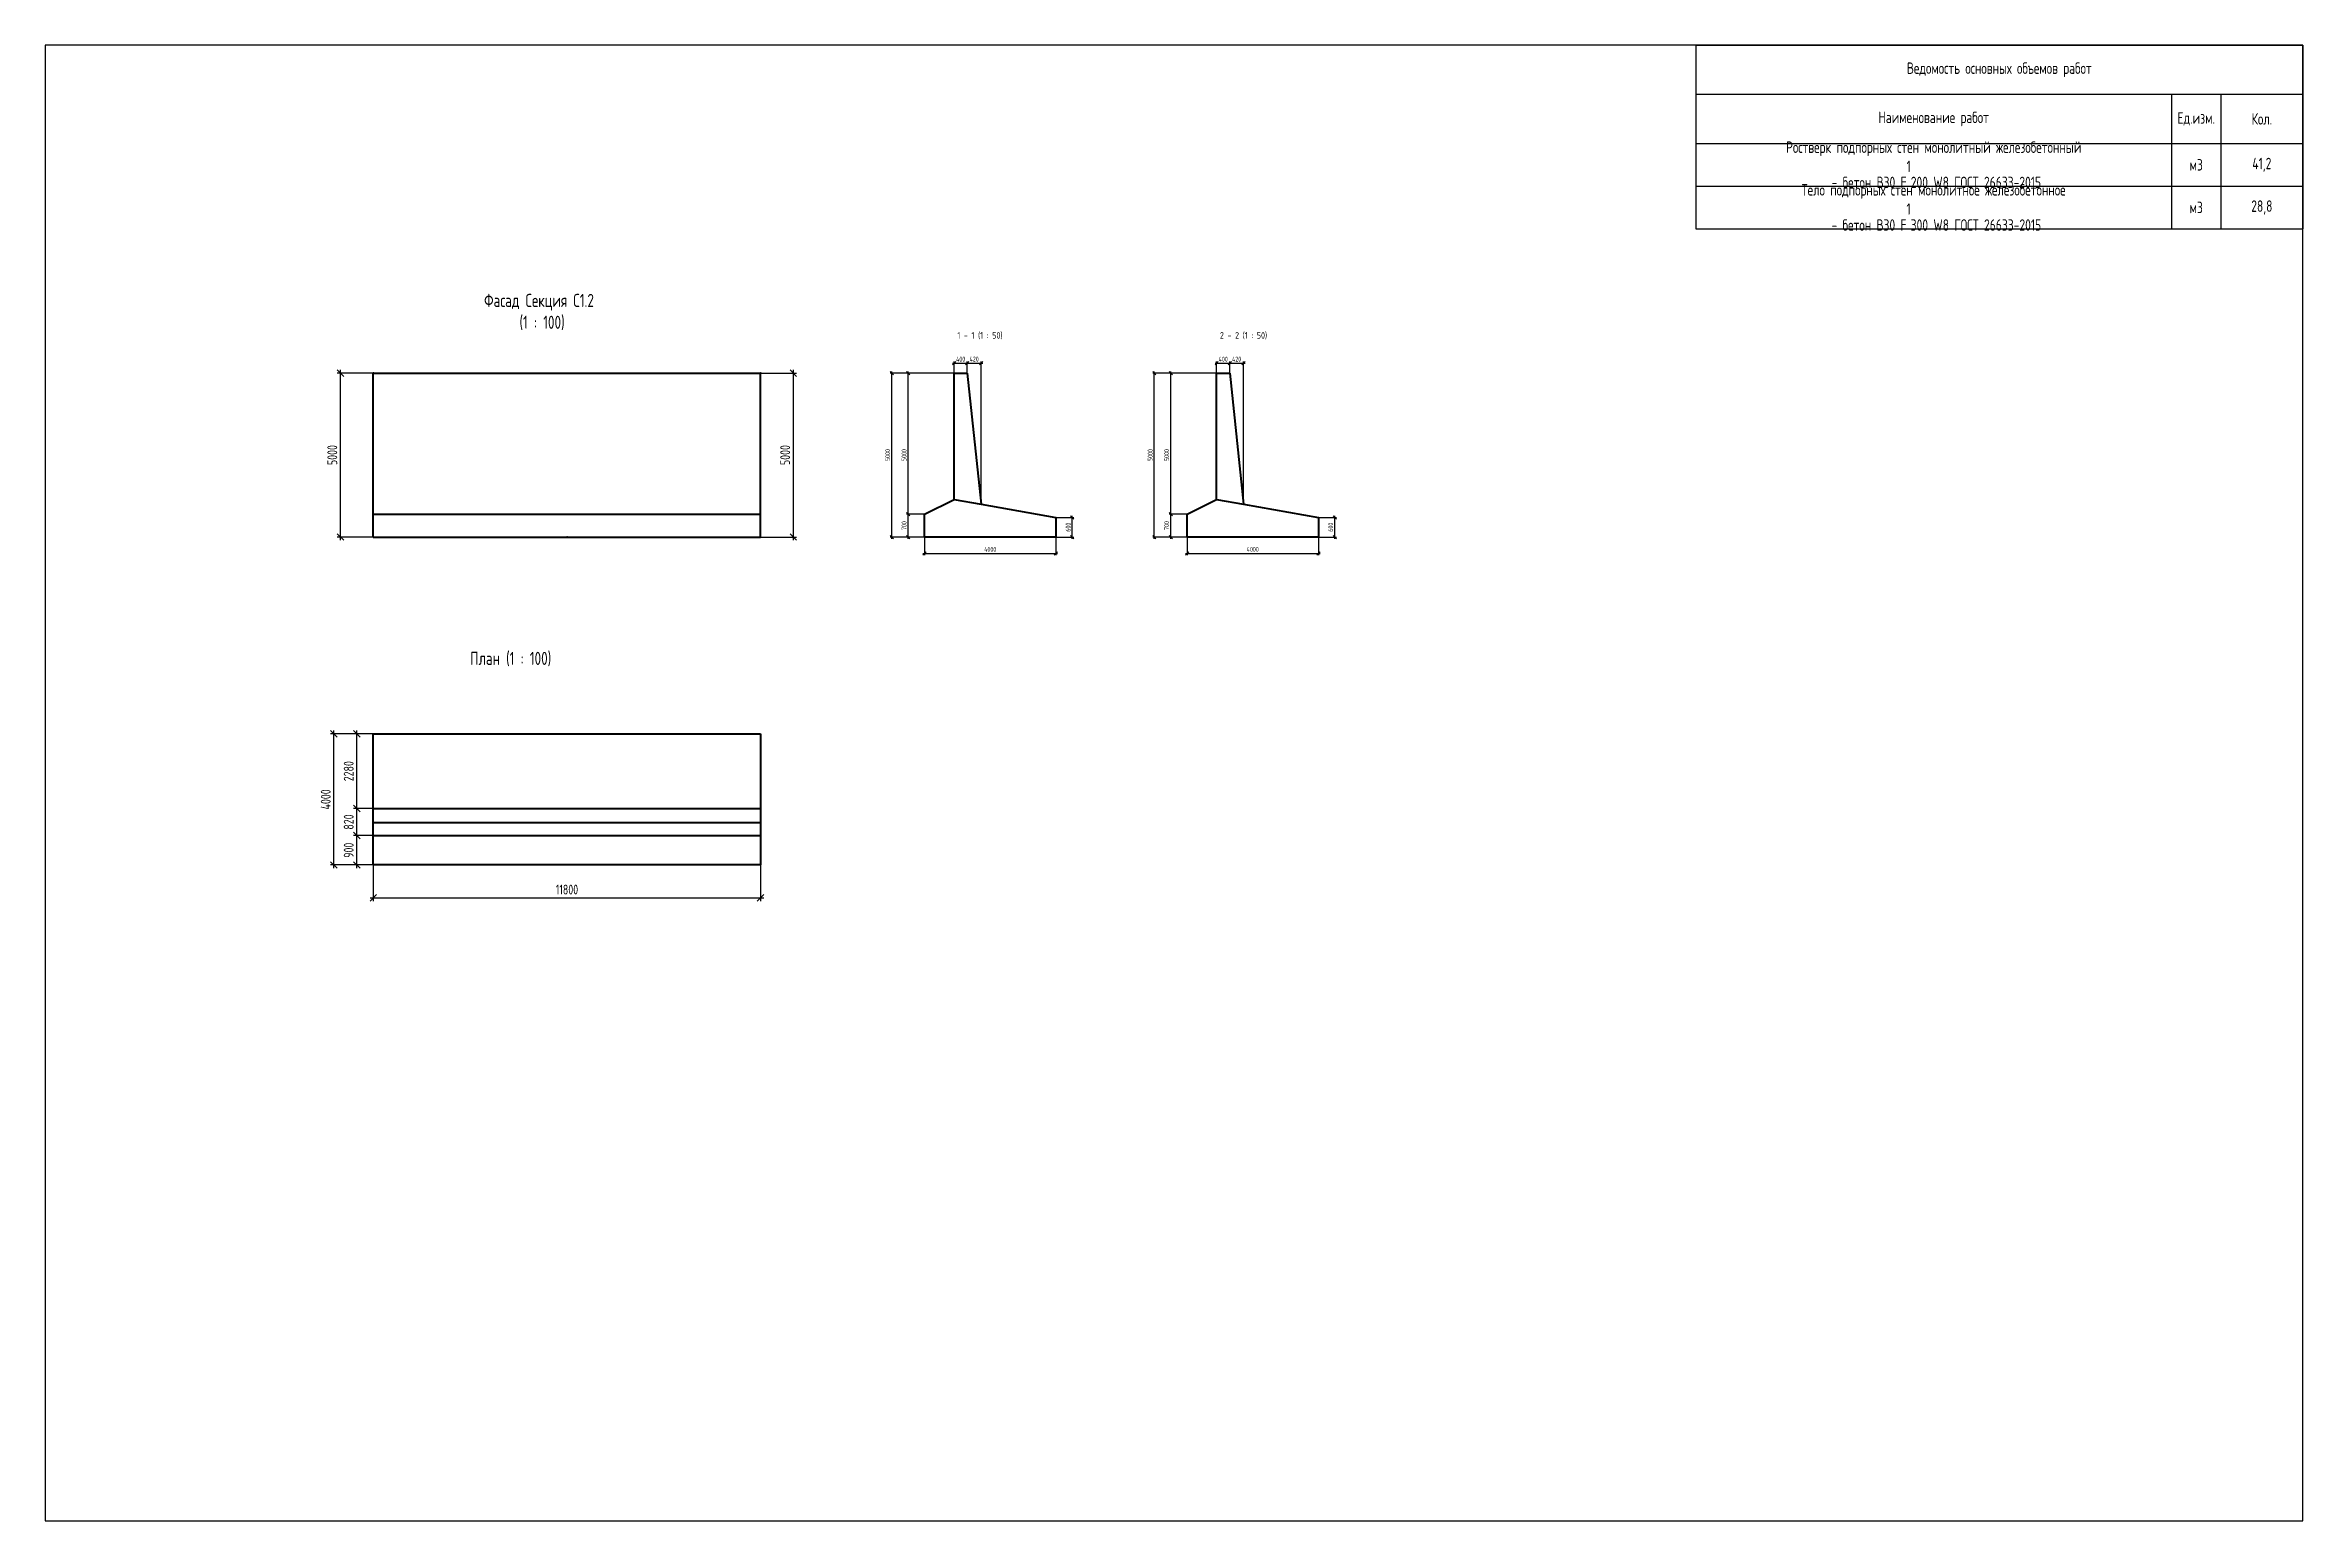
# Model space of a CAD drawing. Header units: millimetres. Extents: x -5073 to 941857, y -2035460 to 62336.
# Drawn here: x 788057 to 856857, y -29900 to 15100 of the extents above; entities that cross this region are included whole.
import ezdxf
from ezdxf.enums import TextEntityAlignment as Align

# ---------------------------------------------------------------- set-up
doc = ezdxf.new("R2010")
doc.units = ezdxf.units.MM
doc.layers.add('Contur', color=40, linetype='Continuous', lineweight=40)
doc.layers.add('Notes', color=1, linetype='Continuous', plot=False)
for name, color, linetype in [('Size', 142, 'Continuous'), ('T_Border', 9, 'Continuous'), ('Text_B', 11, 'Continuous')]:
    doc.layers.add(name, color=color, linetype=linetype)
doc.styles.add('RS 0.7', font='romans.shx', dxfattribs={"width": 0.7})
doc.styles.add('RS0.7', font='romans.shx', dxfattribs={"width": 0.7})
doc.dimstyles.new('LIN100', dxfattribs={"dimscale": 100, "dimtxt": 3, "dimasz": 2, "dimexe": 1, "dimexo": 0, "dimgap": 1, "dimtad": 1, "dimdec": 1, "dimrnd": 1, "dimzin": 9, "dimdsep": 46, "dimtxsty": 'RS0.7', "dimblk1": 'OBLIQUE', "dimblk2": 'OBLIQUE', "dimsah": 1, "dimcen": 2, "dimdle": 1, "dimclrd": 256, "dimclre": 256, "dimclrt": 7, "dimazin": 2, "dimtfac": 2.5, "dimtdec": 1, "dimtmove": 0, "dimatfit": 3, "dimfxl": 1, "dimtolj": 1, "dimtzin": 12, "dimlwd": -1, "dimlwe": -1, "dimarcsym": 0})
doc.dimstyles.new('LIN50', dxfattribs={"dimscale": 50, "dimtxt": 3, "dimasz": 2, "dimexe": 1, "dimexo": 0, "dimgap": 1, "dimtad": 1, "dimdec": 1, "dimrnd": 1, "dimzin": 9, "dimdsep": 46, "dimtxsty": 'RS0.7', "dimblk1": 'OBLIQUE', "dimblk2": 'OBLIQUE', "dimsah": 1, "dimcen": 2, "dimdle": 1, "dimclrd": 256, "dimclre": 256, "dimclrt": 7, "dimazin": 2, "dimtfac": 2.5, "dimtdec": 1, "dimtmove": 0, "dimatfit": 3, "dimfxl": 1, "dimtolj": 1, "dimtzin": 12, "dimlwd": -1, "dimlwe": -1, "dimarcsym": 0})

msp = doc.modelspace()

# ---------------------------------------------------------------- texts
at = {"layer": 'Text_B', "style": 'RS0.7'}
for s, insert, char_height, attachment_point in [('Фасад Секция С1.2^J (1 : 100)', (803106.97, 6961.9), 400, 5), ('1 - 1 (1 : 50)', (815856.97, 6350), 200, 1), ('2 - 2 (1 : 50)', (823856.97, 6350), 200, 1), ('План (1 : 100)', (801006.97, -3400), 400, 1)]:
    msp.add_mtext(s, dxfattribs=dict(at, insert=insert, char_height=char_height, attachment_point=attachment_point))

# ---------------------------------------------------------------- blocks, each defined once
blk = doc.blocks.new('_Oblique')
at = {"color": 0, "lineweight": -2}
blk.add_line((-0.5, -0.5), (0.5, 0.5), dxfattribs=at)
blk = doc.blocks.new('*D521')
at = {"layer": 'Defpoints', "color": 0, "transparency": 16777216}
for p in [(797057, 5100), (798057, 5100), (798057, 100)]:
    blk.add_point(p, dxfattribs=at)
at = {"layer": 'Size', "transparency": 16777216}
for p, q in [((798057, 5100), (796957, 5100)), ((797057, 0), (797057, 5200)), ((798057, 100), (796957, 100))]:
    blk.add_line(p, q, dxfattribs=at)
at = {"layer": 'Size', "transparency": 16777216, "xscale": 200, "yscale": 200, "zscale": 200}
for p, rotation in [((797057, 5100), 90), ((797057, 100), 270)]:
    blk.add_blockref('_Oblique', p, dxfattribs=dict(at, rotation=rotation))
at = {"layer": 'Size', "color": 7, "transparency": 16777216, "insert": (796807, 2600), "char_height": 300, "attachment_point": 5, "rotation": 90, "style": 'RS0.7'}
blk.add_mtext('\\A1;5000', dxfattribs=at)
blk = doc.blocks.new('*D522')
at = {"layer": 'Defpoints', "color": 0, "transparency": 16777216}
for p in [(809857, 5100), (810857, 5100), (809857, 100)]:
    blk.add_point(p, dxfattribs=at)
at = {"layer": 'Size', "transparency": 16777216}
for p, q in [((809857, 5100), (810957, 5100)), ((810857, 0), (810857, 5200)), ((809857, 100), (810957, 100))]:
    blk.add_line(p, q, dxfattribs=at)
at = {"layer": 'Size', "transparency": 16777216, "xscale": 200, "yscale": 200, "zscale": 200}
for p, rotation in [((810857, 5100), 90), ((810857, 100), 270)]:
    blk.add_blockref('_Oblique', p, dxfattribs=dict(at, rotation=rotation))
at = {"layer": 'Size', "color": 7, "transparency": 16777216, "insert": (810607, 2600), "char_height": 300, "attachment_point": 5, "rotation": 90, "style": 'RS0.7'}
blk.add_mtext('\\A1;5000', dxfattribs=at)
blk = doc.blocks.new('*D523')
at = {"layer": 'Defpoints', "color": 0, "transparency": 16777216}
for p in [(798057, -9900), (809857, -9900), (809857, -10900)]:
    blk.add_point(p, dxfattribs=at)
at = {"layer": 'Size', "transparency": 16777216}
for p, q in [((798057, -9900), (798057, -11000)), ((809857, -9900), (809857, -11000)), ((797957, -10900), (809957, -10900))]:
    blk.add_line(p, q, dxfattribs=at)
at = {"layer": 'Size', "transparency": 16777216, "xscale": 200, "yscale": 200, "zscale": 200, "rotation": 180}
blk.add_blockref('_Oblique', (798057, -10900), dxfattribs=at)
at = {"layer": 'Size', "transparency": 16777216, "xscale": 200, "yscale": 200, "zscale": 200}
blk.add_blockref('_Oblique', (809857, -10900), dxfattribs=at)
at = {"layer": 'Size', "color": 7, "transparency": 16777216, "insert": (803957, -10650), "char_height": 300, "attachment_point": 5, "style": 'RS0.7'}
blk.add_mtext('\\A1;11800', dxfattribs=at)
blk = doc.blocks.new('*D524')
at = {"layer": 'Defpoints', "color": 0, "transparency": 16777216}
for p in [(796857, -5900), (798057, -5900), (798057, -9900)]:
    blk.add_point(p, dxfattribs=at)
at = {"layer": 'Size', "transparency": 16777216}
for p, q in [((798057, -5900), (796757, -5900)), ((796857, -10000), (796857, -5800)), ((798057, -9900), (796757, -9900))]:
    blk.add_line(p, q, dxfattribs=at)
at = {"layer": 'Size', "transparency": 16777216, "xscale": 200, "yscale": 200, "zscale": 200}
for p, rotation in [((796857, -5900), 90), ((796857, -9900), 270)]:
    blk.add_blockref('_Oblique', p, dxfattribs=dict(at, rotation=rotation))
at = {"layer": 'Size', "color": 7, "transparency": 16777216, "insert": (796607, -7900), "char_height": 300, "attachment_point": 5, "rotation": 90, "style": 'RS0.7'}
blk.add_mtext('\\A1;4000', dxfattribs=at)
blk = doc.blocks.new('*D525')
at = {"layer": 'Defpoints', "color": 0, "transparency": 16777216}
for p in [(797557, -9000), (798057, -9000), (798057, -9900)]:
    blk.add_point(p, dxfattribs=at)
at = {"layer": 'Size', "transparency": 16777216}
for p, q in [((797557, -10000), (797557, -8900)), ((798057, -9000), (797457, -9000)), ((798057, -9900), (797457, -9900))]:
    blk.add_line(p, q, dxfattribs=at)
at = {"layer": 'Size', "transparency": 16777216, "xscale": 200, "yscale": 200, "zscale": 200}
for p, rotation in [((797557, -9000), 90), ((797557, -9900), 270)]:
    blk.add_blockref('_Oblique', p, dxfattribs=dict(at, rotation=rotation))
at = {"layer": 'Size', "color": 7, "transparency": 16777216, "insert": (797307, -9450), "char_height": 300, "attachment_point": 5, "rotation": 90, "style": 'RS0.7'}
blk.add_mtext('\\A1;900', dxfattribs=at)
blk = doc.blocks.new('*D526')
at = {"layer": 'Defpoints', "color": 0, "transparency": 16777216}
for p in [(797557, -8180), (798057, -8180), (798057, -9000)]:
    blk.add_point(p, dxfattribs=at)
at = {"layer": 'Size', "transparency": 16777216}
for p, q in [((798057, -8180), (797457, -8180)), ((797557, -9100), (797557, -8080)), ((798057, -9000), (797457, -9000))]:
    blk.add_line(p, q, dxfattribs=at)
at = {"layer": 'Size', "transparency": 16777216, "xscale": 200, "yscale": 200, "zscale": 200}
for p, rotation in [((797557, -8180), 90), ((797557, -9000), 270)]:
    blk.add_blockref('_Oblique', p, dxfattribs=dict(at, rotation=rotation))
at = {"layer": 'Size', "color": 7, "transparency": 16777216, "insert": (797307, -8590), "char_height": 300, "attachment_point": 5, "rotation": 90, "style": 'RS0.7'}
blk.add_mtext('\\A1;820', dxfattribs=at)
blk = doc.blocks.new('*D527')
at = {"layer": 'Defpoints', "color": 0, "transparency": 16777216}
for p in [(797557, -5900), (798057, -5900), (798057, -8180)]:
    blk.add_point(p, dxfattribs=at)
at = {"layer": 'Size', "transparency": 16777216}
for p, q in [((798057, -5900), (797457, -5900)), ((797557, -8280), (797557, -5800)), ((798057, -8180), (797457, -8180))]:
    blk.add_line(p, q, dxfattribs=at)
at = {"layer": 'Size', "transparency": 16777216, "xscale": 200, "yscale": 200, "zscale": 200}
for p, rotation in [((797557, -5900), 90), ((797557, -8180), 270)]:
    blk.add_blockref('_Oblique', p, dxfattribs=dict(at, rotation=rotation))
at = {"layer": 'Size', "color": 7, "transparency": 16777216, "insert": (797307, -7040), "char_height": 300, "attachment_point": 5, "rotation": 90, "style": 'RS0.7'}
blk.add_mtext('\\A1;2280', dxfattribs=at)
blk = doc.blocks.new('*D528')
at = {"layer": 'Defpoints', "color": 0, "transparency": 16777216}
for p in [(814357, 5100), (815757, 5100), (814857, 100)]:
    blk.add_point(p, dxfattribs=at)
at = {"layer": 'Size', "transparency": 16777216}
for p, q in [((815757, 5100), (814307, 5100)), ((814357, 50), (814357, 5150)), ((814857, 100), (814307, 100))]:
    blk.add_line(p, q, dxfattribs=at)
at = {"layer": 'Size', "transparency": 16777216, "xscale": 100, "yscale": 100, "zscale": 100}
for p, rotation in [((814357, 5100), 90), ((814357, 100), 270)]:
    blk.add_blockref('_Oblique', p, dxfattribs=dict(at, rotation=rotation))
at = {"layer": 'Size', "color": 7, "transparency": 16777216, "insert": (814232, 2600), "char_height": 150, "attachment_point": 5, "rotation": 90, "style": 'RS0.7'}
blk.add_mtext('\\A1;5000', dxfattribs=at)
blk = doc.blocks.new('*D529')
at = {"layer": 'Defpoints', "color": 0, "transparency": 16777216}
for p in [(814857, 100), (818857, 100), (818857, -400)]:
    blk.add_point(p, dxfattribs=at)
at = {"layer": 'Size', "transparency": 16777216}
for p, q in [((814857, 100), (814857, -450)), ((818857, 100), (818857, -450)), ((814807, -400), (818907, -400))]:
    blk.add_line(p, q, dxfattribs=at)
at = {"layer": 'Size', "transparency": 16777216, "xscale": 100, "yscale": 100, "zscale": 100, "rotation": 180}
blk.add_blockref('_Oblique', (814857, -400), dxfattribs=at)
at = {"layer": 'Size', "transparency": 16777216, "xscale": 100, "yscale": 100, "zscale": 100}
blk.add_blockref('_Oblique', (818857, -400), dxfattribs=at)
at = {"layer": 'Size', "color": 7, "transparency": 16777216, "insert": (816857, -275), "char_height": 150, "attachment_point": 5, "style": 'RS0.7'}
blk.add_mtext('\\A1;4000', dxfattribs=at)
blk = doc.blocks.new('*D530')
at = {"layer": 'Defpoints', "color": 0, "transparency": 16777216}
for p in [(822357, 5100), (823757, 5100), (822857, 100)]:
    blk.add_point(p, dxfattribs=at)
at = {"layer": 'Size', "transparency": 16777216}
for p, q in [((823757, 5100), (822307, 5100)), ((822357, 50), (822357, 5150)), ((822857, 100), (822307, 100))]:
    blk.add_line(p, q, dxfattribs=at)
at = {"layer": 'Size', "transparency": 16777216, "xscale": 100, "yscale": 100, "zscale": 100}
for p, rotation in [((822357, 5100), 90), ((822357, 100), 270)]:
    blk.add_blockref('_Oblique', p, dxfattribs=dict(at, rotation=rotation))
at = {"layer": 'Size', "color": 7, "transparency": 16777216, "insert": (822232, 2600), "char_height": 150, "attachment_point": 5, "rotation": 90, "style": 'RS0.7'}
blk.add_mtext('\\A1;5000', dxfattribs=at)
blk = doc.blocks.new('*D531')
at = {"layer": 'Defpoints', "color": 0, "transparency": 16777216}
for p in [(813857, 5100), (815757, 5100), (814857, 100)]:
    blk.add_point(p, dxfattribs=at)
at = {"layer": 'Size', "transparency": 16777216}
for p, q in [((815757, 5100), (813807, 5100)), ((813857, 50), (813857, 5150)), ((814857, 100), (813807, 100))]:
    blk.add_line(p, q, dxfattribs=at)
at = {"layer": 'Size', "transparency": 16777216, "xscale": 100, "yscale": 100, "zscale": 100}
for p, rotation in [((813857, 5100), 90), ((813857, 100), 270)]:
    blk.add_blockref('_Oblique', p, dxfattribs=dict(at, rotation=rotation))
at = {"layer": 'Size', "color": 7, "transparency": 16777216, "insert": (813732, 2600), "char_height": 150, "attachment_point": 5, "rotation": 90, "style": 'RS0.7'}
blk.add_mtext('\\A1;5000', dxfattribs=at)
blk = doc.blocks.new('*D532')
at = {"layer": 'Defpoints', "color": 0, "transparency": 16777216}
for p in [(814357, 800), (814857, 800), (814857, 100)]:
    blk.add_point(p, dxfattribs=at)
at = {"layer": 'Size', "transparency": 16777216}
for p, q in [((814857, 800), (814307, 800)), ((814357, 50), (814357, 850)), ((814857, 100), (814307, 100))]:
    blk.add_line(p, q, dxfattribs=at)
at = {"layer": 'Size', "transparency": 16777216, "xscale": 100, "yscale": 100, "zscale": 100}
for p, rotation in [((814357, 800), 90), ((814357, 100), 270)]:
    blk.add_blockref('_Oblique', p, dxfattribs=dict(at, rotation=rotation))
at = {"layer": 'Size', "color": 7, "transparency": 16777216, "insert": (814232, 450), "char_height": 150, "attachment_point": 5, "rotation": 90, "style": 'RS0.7'}
blk.add_mtext('\\A1;700', dxfattribs=at)
blk = doc.blocks.new('*D533')
at = {"layer": 'Defpoints', "color": 0, "transparency": 16777216}
for p in [(815757, 5100), (816157, 5400), (816157, 5100)]:
    blk.add_point(p, dxfattribs=at)
at = {"layer": 'Size', "transparency": 16777216}
for p, q in [((815707, 5400), (816207, 5400)), ((815757, 5100), (815757, 5450)), ((816157, 5100), (816157, 5450))]:
    blk.add_line(p, q, dxfattribs=at)
at = {"layer": 'Size', "transparency": 16777216, "xscale": 100, "yscale": 100, "zscale": 100, "rotation": 180}
blk.add_blockref('_Oblique', (815757, 5400), dxfattribs=at)
at = {"layer": 'Size', "transparency": 16777216, "xscale": 100, "yscale": 100, "zscale": 100}
blk.add_blockref('_Oblique', (816157, 5400), dxfattribs=at)
at = {"layer": 'Size', "color": 7, "transparency": 16777216, "insert": (815957, 5525), "char_height": 150, "attachment_point": 5, "style": 'RS0.7'}
blk.add_mtext('\\A1;400', dxfattribs=at)
blk = doc.blocks.new('*D534')
at = {"layer": 'Defpoints', "color": 0, "transparency": 16777216}
for p in [(816157, 5100), (816577, 5400), (816577, 1100)]:
    blk.add_point(p, dxfattribs=at)
at = {"layer": 'Size', "transparency": 16777216}
for p, q in [((816107, 5400), (816627, 5400)), ((816157, 5100), (816157, 5450)), ((816577, 1100), (816577, 5450))]:
    blk.add_line(p, q, dxfattribs=at)
at = {"layer": 'Size', "transparency": 16777216, "xscale": 100, "yscale": 100, "zscale": 100, "rotation": 180}
blk.add_blockref('_Oblique', (816157, 5400), dxfattribs=at)
at = {"layer": 'Size', "transparency": 16777216, "xscale": 100, "yscale": 100, "zscale": 100}
blk.add_blockref('_Oblique', (816577, 5400), dxfattribs=at)
at = {"layer": 'Size', "color": 7, "transparency": 16777216, "insert": (816367, 5525), "char_height": 150, "attachment_point": 5, "style": 'RS0.7'}
blk.add_mtext('\\A1;420', dxfattribs=at)
blk = doc.blocks.new('*D535')
at = {"layer": 'Defpoints', "color": 0, "transparency": 16777216}
for p in [(818857, 700), (819357, 700), (818857, 100)]:
    blk.add_point(p, dxfattribs=at)
at = {"layer": 'Size', "transparency": 16777216}
for p, q in [((818857, 700), (819407, 700)), ((819357, 50), (819357, 750)), ((818857, 100), (819407, 100))]:
    blk.add_line(p, q, dxfattribs=at)
at = {"layer": 'Size', "transparency": 16777216, "xscale": 100, "yscale": 100, "zscale": 100}
for p, rotation in [((819357, 700), 90), ((819357, 100), 270)]:
    blk.add_blockref('_Oblique', p, dxfattribs=dict(at, rotation=rotation))
at = {"layer": 'Size', "color": 7, "transparency": 16777216, "insert": (819232, 400), "char_height": 150, "attachment_point": 5, "rotation": 90, "style": 'RS0.7'}
blk.add_mtext('\\A1;600', dxfattribs=at)
blk = doc.blocks.new('*D536')
at = {"layer": 'Defpoints', "color": 0, "transparency": 16777216}
for p in [(821857, 5100), (823757, 5100), (822857, 100)]:
    blk.add_point(p, dxfattribs=at)
at = {"layer": 'Size', "transparency": 16777216}
for p, q in [((823757, 5100), (821807, 5100)), ((821857, 50), (821857, 5150)), ((822857, 100), (821807, 100))]:
    blk.add_line(p, q, dxfattribs=at)
at = {"layer": 'Size', "transparency": 16777216, "xscale": 100, "yscale": 100, "zscale": 100}
for p, rotation in [((821857, 5100), 90), ((821857, 100), 270)]:
    blk.add_blockref('_Oblique', p, dxfattribs=dict(at, rotation=rotation))
at = {"layer": 'Size', "color": 7, "transparency": 16777216, "insert": (821732, 2600), "char_height": 150, "attachment_point": 5, "rotation": 90, "style": 'RS0.7'}
blk.add_mtext('\\A1;5000', dxfattribs=at)
blk = doc.blocks.new('*D537')
at = {"layer": 'Defpoints', "color": 0, "transparency": 16777216}
for p in [(822357, 800), (822857, 800), (822857, 100)]:
    blk.add_point(p, dxfattribs=at)
at = {"layer": 'Size', "transparency": 16777216}
for p, q in [((822857, 800), (822307, 800)), ((822357, 50), (822357, 850)), ((822857, 100), (822307, 100))]:
    blk.add_line(p, q, dxfattribs=at)
at = {"layer": 'Size', "transparency": 16777216, "xscale": 100, "yscale": 100, "zscale": 100}
for p, rotation in [((822357, 800), 90), ((822357, 100), 270)]:
    blk.add_blockref('_Oblique', p, dxfattribs=dict(at, rotation=rotation))
at = {"layer": 'Size', "color": 7, "transparency": 16777216, "insert": (822232, 450), "char_height": 150, "attachment_point": 5, "rotation": 90, "style": 'RS0.7'}
blk.add_mtext('\\A1;700', dxfattribs=at)
blk = doc.blocks.new('*D538')
at = {"layer": 'Defpoints', "color": 0, "transparency": 16777216}
for p in [(822857, 100), (826857, 100), (826857, -400)]:
    blk.add_point(p, dxfattribs=at)
at = {"layer": 'Size', "transparency": 16777216}
for p, q in [((822857, 100), (822857, -450)), ((826857, 100), (826857, -450)), ((822807, -400), (826907, -400))]:
    blk.add_line(p, q, dxfattribs=at)
at = {"layer": 'Size', "transparency": 16777216, "xscale": 100, "yscale": 100, "zscale": 100, "rotation": 180}
blk.add_blockref('_Oblique', (822857, -400), dxfattribs=at)
at = {"layer": 'Size', "transparency": 16777216, "xscale": 100, "yscale": 100, "zscale": 100}
blk.add_blockref('_Oblique', (826857, -400), dxfattribs=at)
at = {"layer": 'Size', "color": 7, "transparency": 16777216, "insert": (824857, -275), "char_height": 150, "attachment_point": 5, "style": 'RS0.7'}
blk.add_mtext('\\A1;4000', dxfattribs=at)
blk = doc.blocks.new('*D539')
at = {"layer": 'Defpoints', "color": 0, "transparency": 16777216}
for p in [(823757, 5100), (824157, 5400), (824157, 5100)]:
    blk.add_point(p, dxfattribs=at)
at = {"layer": 'Size', "transparency": 16777216}
for p, q in [((823707, 5400), (824207, 5400)), ((823757, 5100), (823757, 5450)), ((824157, 5100), (824157, 5450))]:
    blk.add_line(p, q, dxfattribs=at)
at = {"layer": 'Size', "transparency": 16777216, "xscale": 100, "yscale": 100, "zscale": 100, "rotation": 180}
blk.add_blockref('_Oblique', (823757, 5400), dxfattribs=at)
at = {"layer": 'Size', "transparency": 16777216, "xscale": 100, "yscale": 100, "zscale": 100}
blk.add_blockref('_Oblique', (824157, 5400), dxfattribs=at)
at = {"layer": 'Size', "color": 7, "transparency": 16777216, "insert": (823957, 5525), "char_height": 150, "attachment_point": 5, "style": 'RS0.7'}
blk.add_mtext('\\A1;400', dxfattribs=at)
blk = doc.blocks.new('*D540')
at = {"layer": 'Defpoints', "color": 0, "transparency": 16777216}
for p in [(824157, 5100), (824577, 5400), (824577, 1100)]:
    blk.add_point(p, dxfattribs=at)
at = {"layer": 'Size', "transparency": 16777216}
for p, q in [((824107, 5400), (824627, 5400)), ((824157, 5100), (824157, 5450)), ((824577, 1100), (824577, 5450))]:
    blk.add_line(p, q, dxfattribs=at)
at = {"layer": 'Size', "transparency": 16777216, "xscale": 100, "yscale": 100, "zscale": 100, "rotation": 180}
blk.add_blockref('_Oblique', (824157, 5400), dxfattribs=at)
at = {"layer": 'Size', "transparency": 16777216, "xscale": 100, "yscale": 100, "zscale": 100}
blk.add_blockref('_Oblique', (824577, 5400), dxfattribs=at)
at = {"layer": 'Size', "color": 7, "transparency": 16777216, "insert": (824367, 5525), "char_height": 150, "attachment_point": 5, "style": 'RS0.7'}
blk.add_mtext('\\A1;420', dxfattribs=at)
blk = doc.blocks.new('*D541')
at = {"layer": 'Defpoints', "color": 0, "transparency": 16777216}
for p in [(826857, 700), (827357, 700), (826857, 100)]:
    blk.add_point(p, dxfattribs=at)
at = {"layer": 'Size', "transparency": 16777216}
for p, q in [((826857, 700), (827407, 700)), ((827357, 50), (827357, 750)), ((826857, 100), (827407, 100))]:
    blk.add_line(p, q, dxfattribs=at)
at = {"layer": 'Size', "transparency": 16777216, "xscale": 100, "yscale": 100, "zscale": 100}
for p, rotation in [((827357, 700), 90), ((827357, 100), 270)]:
    blk.add_blockref('_Oblique', p, dxfattribs=dict(at, rotation=rotation))
at = {"layer": 'Size', "color": 7, "transparency": 16777216, "insert": (827232, 400), "char_height": 150, "attachment_point": 5, "rotation": 90, "style": 'RS0.7'}
blk.add_mtext('\\A1;600', dxfattribs=at)
blk = doc.blocks.new('Otmetka')
at = {"lineweight": 25}
for p, q in [((0, 0), (-10, 0)), ((0, 5), (0, 0)), ((15, 5), (0, 5)), ((0, 0), (5, 0))]:
    blk.add_line(p, q, dxfattribs=at)
blk.add_lwpolyline([(-3, 3), (0, 0), (3, 3)], dxfattribs=at)
at = {"color": 7, "style": 'RS 0.7', "width": 0.7}
blk.add_attdef('+ОТМЕТКА', (2, 7), '', height=3, dxfattribs=at)
at = {"color": 7, "style": 'RS 0.7', "width": 0.7, "flags": 8}
blk.add_attdef('ПРИМЕЧАНИЕ', text='', height=3, dxfattribs=at).set_placement((2, 4), align=Align.TOP_LEFT)
blk = doc.blocks.new('*T542')
at = {"layer": 'T_Border', "color": 0, "linetype": 'ByBlock', "lineweight": -2, "transparency": 16777216}
for p, q in [((0, 0), (18500, 0)), ((0, 0), (0, -5600)), ((18500, 0), (18500, -5600)), ((0, -1500), (18500, -1500)), ((14500, -1500), (14500, -5600)), ((16000, -1500), (16000, -5600)), ((0, -3000), (18500, -3000)), ((0, -4300), (18500, -4300)), ((0, -5600), (18500, -5600))]:
    blk.add_line(p, q, dxfattribs=at)
at = {"layer": 'T_Border', "color": 0, "transparency": 16777216, "char_height": 350, "attachment_point": 5, "style": 'RS0.7'}
for s, insert, width in [('Ведомость основных объемов работ', (9250, -750), 18497), ('Наименование работ', (7250, -2250), 14497), ('Ед.изм.', (15250, -2250), 1497), ('Кол.', (17250, -2250), 2497), ('Ростверк подпорных стен монолитный железобетонный ^J - бетон В30 F{\\S1^ ;}200 W8 ГОСТ 26633-2015', (7250, -3650), 14497), ('41,2', (17250, -3650), 2497), ('м3', (15250, -3650), 1497), ('Тело подпорных стен монолитное железобетонное ^J - бетон В30 F{\\S1^ ;}300 W8 ГОСТ 26633-2015', (7250, -4950), 14497), ('м3', (15250, -4950), 1497), ('28,8', (17250, -4950), 2497)]:
    blk.add_mtext(s, dxfattribs=dict(at, insert=insert, width=width))

# ---------------------------------------------------------------- dimensions: what is measured, and where the dimension line sits
at = {"layer": 'Size'}
for base, p1, p2, angle, dimstyle, picture, middle in [((816156.97, 5400), (815756.97, 5100), (816156.97, 5100), 180, 'LIN50', '*D533', (815956.97, 5525)), ((816576.97, 5400), (816156.97, 5100), (816576.97, 1100), 180, 'LIN50', '*D534', (816366.97, 5525)), ((824156.97, 5400), (823756.97, 5100), (824156.97, 5100), 180, 'LIN50', '*D539', (823956.97, 5525)), ((824576.97, 5400), (824156.97, 5100), (824576.97, 1100), 180, 'LIN50', '*D540', (824366.97, 5525)), ((797056.97, 5100), (798056.97, 100), (798056.97, 5100), 90, 'LIN100', '*D521', (796806.97, 2600)), ((810856.97, 5100), (809856.97, 100), (809856.97, 5100), 270, 'LIN100', '*D522', (810606.97, 2600)), ((813856.97, 5100), (814856.97, 100), (815756.97, 5100), 90, 'LIN50', '*D531', (813731.97, 2600)), ((814356.97, 5100), (814856.97, 100), (815756.97, 5100), 90, 'LIN50', '*D528', (814231.97, 2600)), ((821856.97, 5100), (822856.97, 100), (823756.97, 5100), 90, 'LIN50', '*D536', (821731.97, 2600)), ((822356.97, 5100), (822856.97, 100), (823756.97, 5100), 90, 'LIN50', '*D530', (822231.97, 2600)), ((814356.97, 800), (814856.97, 100), (814856.97, 800), 90, 'LIN50', '*D532', (814231.97, 450)), ((819356.97, 700), (818856.97, 100), (818856.97, 700), 270, 'LIN50', '*D535', (819231.97, 400)), ((822356.97, 800), (822856.97, 100), (822856.97, 800), 90, 'LIN50', '*D537', (822231.97, 450)), ((827356.97, 700), (826856.97, 100), (826856.97, 700), 270, 'LIN50', '*D541', (827231.97, 400)), ((796856.97, -5900), (798056.97, -9900), (798056.97, -5900), 90, 'LIN100', '*D524', (796606.97, -7900)), ((797556.97, -5900), (798056.97, -8180), (798056.97, -5900), 90, 'LIN100', '*D527', (797306.97, -7040)), ((797556.97, -8180), (798056.97, -9000), (798056.97, -8180), 90, 'LIN100', '*D526', (797306.97, -8590)), ((797556.97, -9000), (798056.97, -9900), (798056.97, -9000), 90, 'LIN100', '*D525', (797306.97, -9450))]:
    dim = msp.add_linear_dim(base=base, p1=p1, p2=p2, angle=angle, dimstyle=dimstyle, dxfattribs=at)
    dim.commit()
    dim.dimension.update_dxf_attribs({"geometry": picture, "text_midpoint": middle})
for base, p1, p2, dimstyle, picture, middle in [((818856.97, -400), (814856.97, 100), (818856.97, 100), 'LIN50', '*D529', (816856.97, -275)), ((826856.97, -400), (822856.97, 100), (826856.97, 100), 'LIN50', '*D538', (824856.97, -275)), ((809856.97, -10900), (798056.97, -9900), (809856.97, -9900), 'LIN100', '*D523', (803956.97, -10650))]:
    dim = msp.add_linear_dim(base=base, p1=p1, p2=p2, dimstyle=dimstyle, dxfattribs=at)
    dim.commit()
    dim.dimension.update_dxf_attribs({"geometry": picture, "text_midpoint": middle})

# ---------------------------------------------------------------- linework, layer by layer
at = {"layer": 'Contur'}
for p, q in [((798056.97, 5100), (809856.97, 5100)), ((798056.97, 100), (798056.97, 5100)), ((809856.97, 100), (809856.97, 5100)), ((815756.97, 1245), (815756.97, 5100)), ((815756.97, 5100), (816156.97, 5100)), ((816156.97, 5100), (816576.97, 1100)), ((823756.97, 1245), (823756.97, 5100)), ((823756.97, 5100), (824156.97, 5100)), ((824156.97, 5100), (824576.97, 1100)), ((798056.97, 800), (809856.97, 800)), ((814856.97, 800), (815756.97, 1245)), ((814856.97, 100), (814856.97, 800)), ((815756.97, 1245), (816576.97, 1100)), ((816576.97, 1100), (818856.97, 700)), ((818856.97, 700), (818856.97, 100)), ((822856.97, 800), (823756.97, 1245)), ((822856.97, 100), (822856.97, 800)), ((823756.97, 1245), (824576.97, 1100)), ((824576.97, 1100), (826856.97, 700)), ((826856.97, 700), (826856.97, 100)), ((798056.97, 100), (809856.97, 100)), ((818856.97, 100), (814856.97, 100)), ((826856.97, 100), (822856.97, 100)), ((798056.97, -9900), (798056.97, -5900)), ((798056.97, -5900), (809856.97, -5900)), ((809856.97, -5900), (809856.97, -9900)), ((798056.97, -8180), (809856.97, -8180)), ((798056.97, -8600), (809856.97, -8600)), ((798056.97, -9000), (809856.97, -9000)), ((809856.97, -9900), (798056.97, -9900))]:
    msp.add_line(p, q, dxfattribs=at)
at = {"layer": 'Notes'}
for p, q in [((856856.97, 15100), (788056.97, 15100)), ((788056.97, 15100), (788056.97, -29900)), ((856856.97, -29900), (856856.97, 15100)), ((788056.97, -29900), (856856.97, -29900))]:
    msp.add_line(p, q, dxfattribs=at)

# ---------------------------------------------------------------- block references
msp.add_blockref('*T542', (838356.97, 15100))
at = {"layer": 'Size'}
for p, values in [((798056.97, 5100), {'+ОТМЕТКА': '5.100'}), ((809856.97, 5100), {'+ОТМЕТКА': '5.100'}), ((803956.97, 100), {'+ОТМЕТКА': '0.100'})]:
    msp.add_blockref('Otmetka', p, dxfattribs=at).add_auto_attribs(values)

msp.set_redraw_order([(e.dxf.handle, doc.entitydb.next_handle()) for e in msp.query("TEXT MTEXT ATTDEF DIMENSION ARC_DIMENSION")])  # texts and dimensions are drawn at this point

doc.saveas('drawing.dxf')
